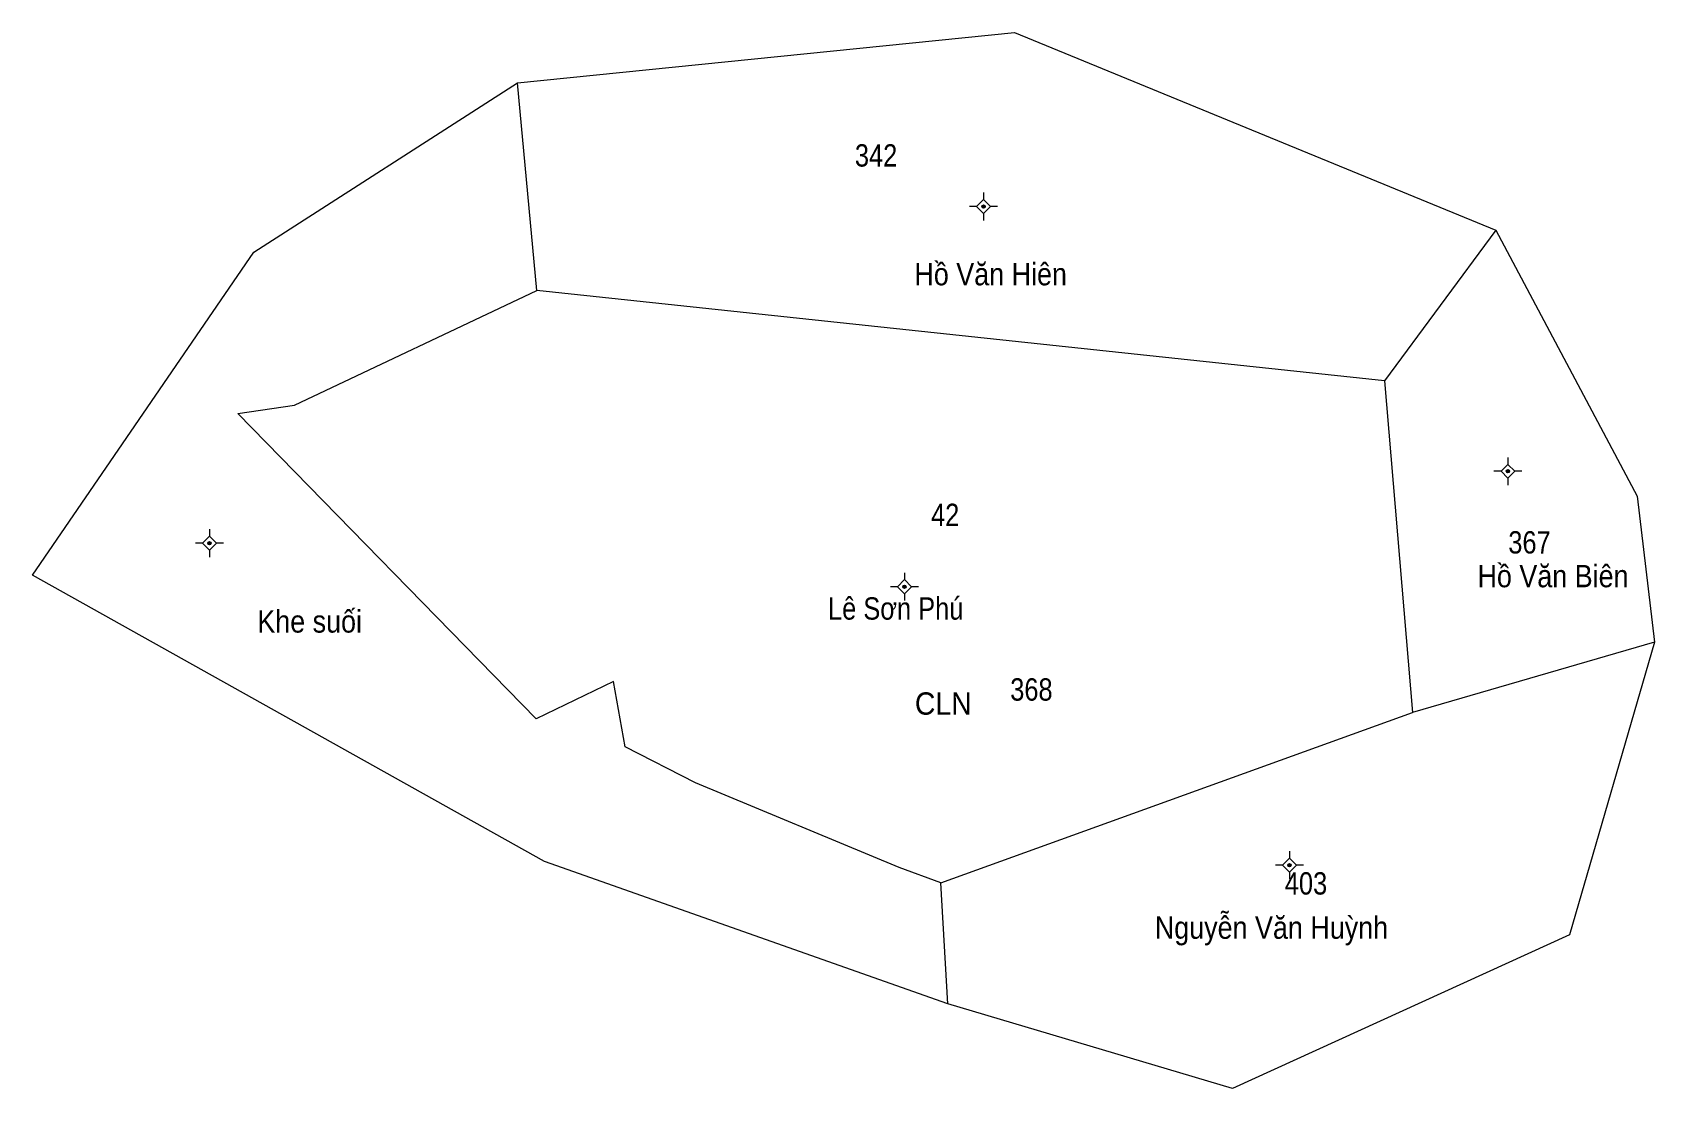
# Model space of a CAD drawing. Header units: metres. Extents: x 538455 to 541653, y 1847238 to 1851303.
# Drawn here: x 540381.9 to 540527.1, y 1850123.1 to 1850217.7 of the extents above; entities that cross this region are included whole.
import ezdxf
from ezdxf.enums import TextEntityAlignment as Align

# ---------------------------------------------------------------- set-up
doc = ezdxf.new("R2010")
doc.units = ezdxf.units.M
for name, color, linetype in [('1', 7, 'Continuous'), ('2', 7, 'Continuous'), ('3', 7, 'Continuous'), ('4', 7, 'Continuous')]:
    doc.layers.add(name, color=color, linetype=linetype)
doc.layers.add('11', color=7, linetype='Continuous', lineweight=13)
doc.layers.add('5', color=7, linetype='Continuous', lineweight=13)

msp = doc.modelspace()

# ---------------------------------------------------------------- texts
at = {"layer": '1'}
for s, width, p in [('Hồ Văn Hiên', 0.9, (540467.685, 1850195.06)), ('Hồ Văn Biên', 0.9, (540518.005, 1850168.03)), ('Khe suối', 0.9, (540406.745, 1850163.97)), ('Lê Sơn Phú', 0.85, (540459.185, 1850165.13)), ('Nguyễn Văn Huỳnh', 0.9, (540492.81, 1850136.56))]:
    msp.add_text(s, height=2, dxfattribs=dict(at, width=width)).set_placement(p, align=Align.CENTER)
at = {"layer": '2', "width": 0.85}
for s, p in [('342', (540457.43, 1850205.69)), ('367', (540515.9, 1850171.05)), ('368', (540471.33, 1850157.88)), ('403', (540495.9, 1850140.52))]:
    msp.add_text(s, height=2, dxfattribs=at).set_placement(p, align=Align.CENTER)
at = {"layer": '3', "width": 0.95}
msp.add_text('CLN', height=2, dxfattribs=at).set_placement((540463.445, 1850156.62), align=Align.CENTER)
at = {"layer": '4', "width": 0.85}
msp.add_text('42', height=2, dxfattribs=at).set_placement((540463.615, 1850173.51), align=Align.CENTER)

# ---------------------------------------------------------------- hatches: boundary and pattern name
at = {"layer": '11'}
for points in [[(540467.2, 1850202.11, 1), (540466.9, 1850202.11, 1)], [(540514.12, 1850178.41, 1), (540513.82, 1850178.41, 1)], [(540397.93, 1850171.97, 1), (540397.63, 1850171.97, 1)], [(540460.12, 1850168.08, 1), (540459.82, 1850168.08, 1)], [(540494.57, 1850143.14, 1), (540494.27, 1850143.14, 1)]]:
    msp.add_hatch(color=256, dxfattribs=at).paths.add_polyline_path(points)

# ---------------------------------------------------------------- linework, layer by layer
for p, q in [((540467.05, 1850203.36), (540467.05, 1850202.73)), ((540466.43, 1850202.11), (540465.8, 1850202.11)), ((540467.05, 1850201.49), (540467.05, 1850200.86)), ((540468.3, 1850202.11), (540467.68, 1850202.11)), ((540513.97, 1850179.66), (540513.97, 1850179.03)), ((540513.35, 1850178.41), (540512.72, 1850178.41)), ((540513.97, 1850177.79), (540513.97, 1850177.16)), ((540515.22, 1850178.41), (540514.59, 1850178.41)), ((540397.15, 1850171.97), (540396.53, 1850171.97)), ((540397.78, 1850173.22), (540397.78, 1850172.59)), ((540399.03, 1850171.97), (540398.41, 1850171.97)), ((540397.78, 1850171.35), (540397.78, 1850170.72)), ((540459.97, 1850169.33), (540459.97, 1850168.71)), ((540459.35, 1850168.08), (540458.72, 1850168.08)), ((540461.22, 1850168.08), (540460.59, 1850168.08)), ((540459.97, 1850167.45), (540459.97, 1850166.83)), ((540494.42, 1850144.39), (540494.42, 1850143.77)), ((540493.8, 1850143.14), (540493.17, 1850143.14)), ((540495.67, 1850143.14), (540495.05, 1850143.14)), ((540494.42, 1850142.51), (540494.42, 1850141.89))]:
    msp.add_line(p, q, dxfattribs=at)
for points in [[(540467.05, 1850202.73), (540466.43, 1850202.11), (540467.05, 1850201.49), (540467.68, 1850202.11)], [(540513.97, 1850179.03), (540513.35, 1850178.41), (540513.97, 1850177.79), (540514.59, 1850178.41)], [(540397.78, 1850172.59), (540397.15, 1850171.97), (540397.78, 1850171.35), (540398.41, 1850171.97)], [(540459.97, 1850168.71), (540459.35, 1850168.08), (540459.97, 1850167.45), (540460.59, 1850168.08)], [(540494.42, 1850143.77), (540493.8, 1850143.14), (540494.42, 1850142.51), (540495.05, 1850143.14)]]:
    msp.add_lwpolyline(points, close=True, dxfattribs=at)
for centre in [(540467.05, 1850202.11), (540513.97, 1850178.41), (540397.78, 1850171.97), (540459.97, 1850168.08), (540494.42, 1850143.14)]:
    msp.add_circle(centre, 0.15, dxfattribs=at)
at = {"layer": '5'}
for p, q in [((540427.07, 1850194.6), (540425.33, 1850213.19)), ((540502.93, 1850186.52), (540427.07, 1850194.6)), ((540527.09, 1850163.12), (540505.44, 1850156.83)), ((540463.22, 1850141.57), (540505.44, 1850156.83)), ((540463.86, 1850130.75), (540463.22, 1850141.57))]:
    msp.add_line(p, q, dxfattribs=at)
for points in [[(540425.33, 1850213.19), (540469.81, 1850217.7), (540512.89, 1850199.99)], [(540463.86, 1850130.75), (540427.77, 1850143.47), (540381.94, 1850169.11), (540401.75, 1850198.03), (540425.33, 1850213.19)], [(540512.89, 1850199.99), (540502.93, 1850186.52), (540505.44, 1850156.83)], [(540512.89, 1850199.99), (540525.52, 1850176.17), (540527.09, 1850163.12)], [(540463.22, 1850141.57), (540459.49, 1850142.94), (540441.28, 1850150.51), (540434.99, 1850153.75), (540433.93, 1850159.6), (540427.01, 1850156.26), (540400.31, 1850183.59), (540405.38, 1850184.34), (540427.07, 1850194.6)], [(540527.09, 1850163.12), (540519.47, 1850136.9), (540489.33, 1850123.15), (540463.86, 1850130.75)]]:
    msp.add_lwpolyline(points, dxfattribs=at)

msp.set_redraw_order([(e.dxf.handle, doc.entitydb.next_handle()) for e in msp.query("TEXT MTEXT ATTDEF DIMENSION ARC_DIMENSION")])  # texts and dimensions are drawn at this point

doc.saveas('drawing.dxf')
